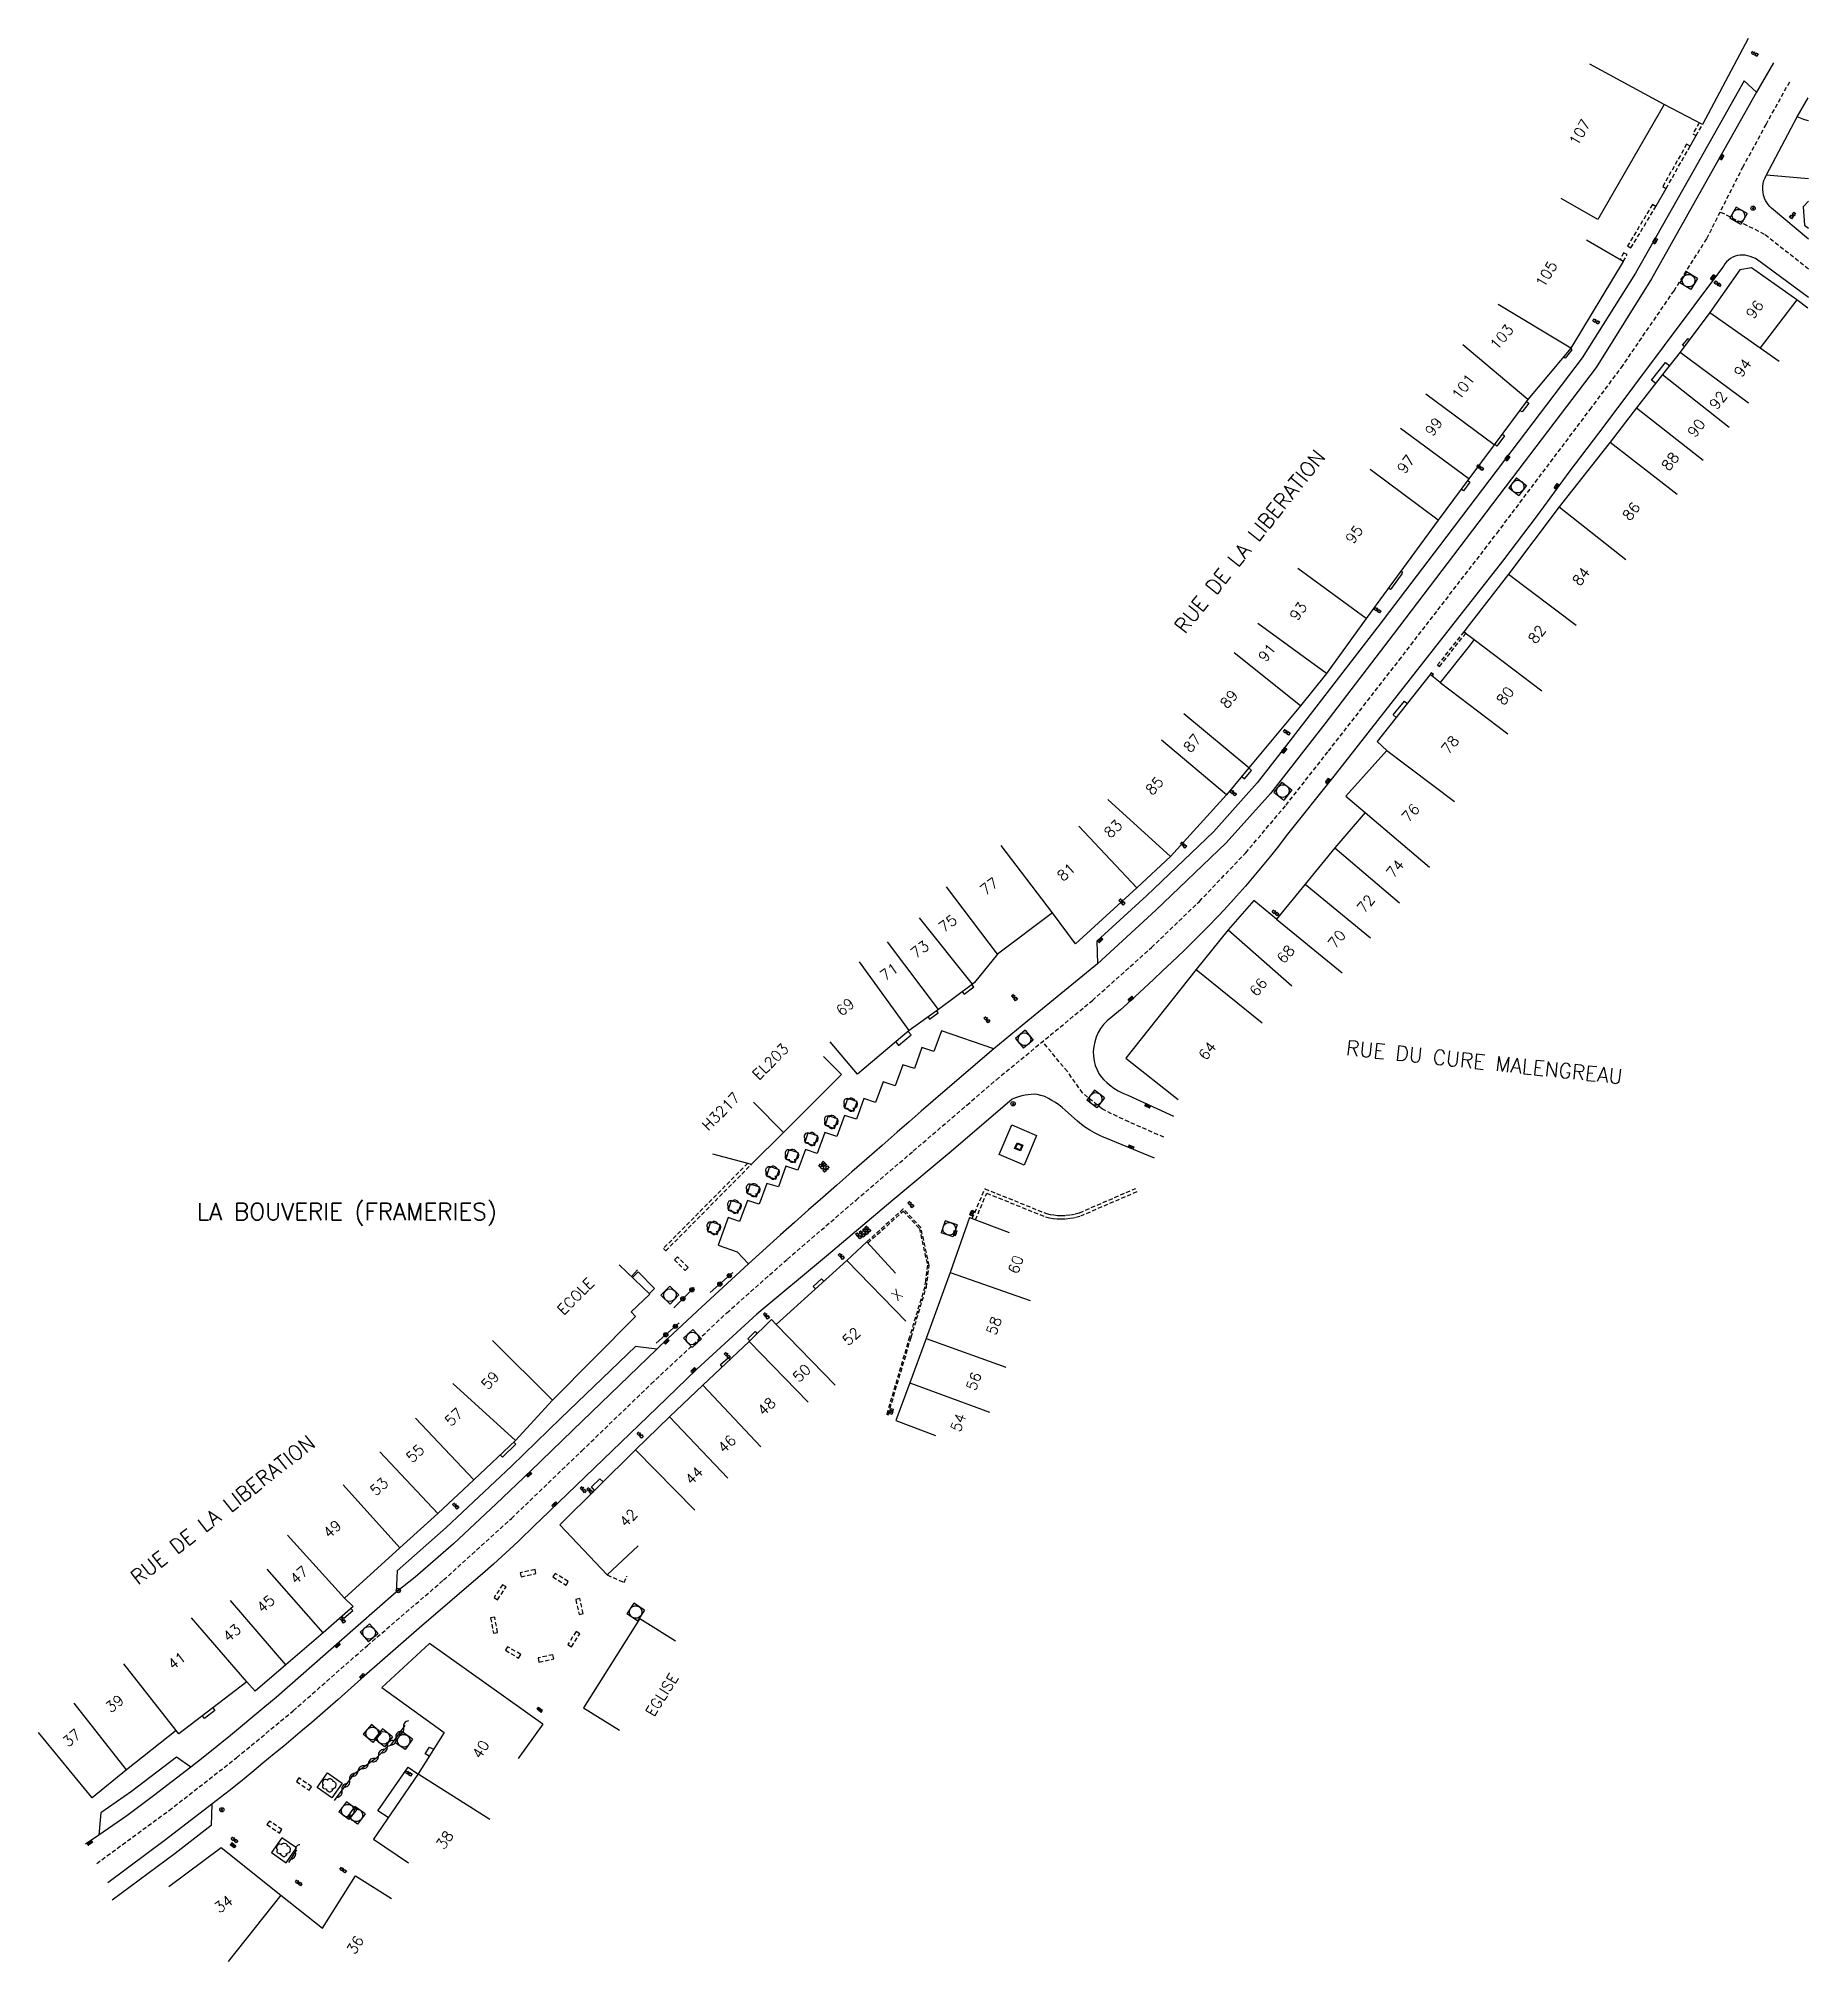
# Model space of a CAD drawing. Header units: millimetres. Extents: x 114515 to 115000, y 121511 to 121901.
# Drawn here: x 114791.2 to 115000, y 121674.5 to 121901.3 of the extents above; entities that cross this region are included whole.
import ezdxf
from ezdxf.enums import TextEntityAlignment as Align

# ---------------------------------------------------------------- set-up
doc = ezdxf.new("R2010")
doc.units = ezdxf.units.MM
doc.linetypes.add('DASHED', pattern=[0.75, 0.5, -0.25])
doc.layers.get('0').update_dxf_attribs({"linetype": 'CONTINUOUS'})
for name, color, linetype in [('W0001', 6, 'DASHED'), ('W0006', 2, 'CONTINUOUS'), ('W0008', 7, 'CONTINUOUS'), ('W0014', 7, 'CONTINUOUS'), ('W0100', 7, 'CONTINUOUS'), ('W0105', 7, 'CONTINUOUS'), ('W0112', 1, 'DASHED'), ('W0131', 7, 'CONTINUOUS'), ('W0150', 7, 'CONTINUOUS'), ('W0300', 7, 'CONTINUOUS'), ('W0310', 3, 'CONTINUOUS'), ('W0322', 7, 'CONTINUOUS'), ('W0400', 7, 'CONTINUOUS'), ('W0420', 7, 'CONTINUOUS'), ('W0425', 7, 'CONTINUOUS'), ('W0439', 7, 'CONTINUOUS'), ('W0856', 7, 'CONTINUOUS'), ('W0980', 7, 'CONTINUOUS'), ('W0989', 7, 'CONTINUOUS'), ('W0991', 7, 'CONTINUOUS'), ('W1102', 7, 'CONTINUOUS')]:
    doc.layers.add(name, color=color, linetype=linetype)
doc.styles.get("Standard").update_dxf_attribs({"font": 'romans.shx', "width": 0.85})

msp = doc.modelspace()

# ---------------------------------------------------------------- texts
at = {"layer": 'W0980'}
msp.add_text('LA BOUVERIE (FRAMERIES)', height=2, dxfattribs=at).set_placement((114827.57, 121762.79), align=Align.MIDDLE)
at = {"layer": 'W0989'}
for s, rotation, p in [('RUE DE LA LIBERATION', 51.4074, (114925.74, 121831.56)), ('RUE DU CURE MALENGREAU', 353.9556, (114945.46, 121782.3)), ('RUE DE LA LIBERATION', 38.1531, (114802.37, 121719.49))]:
    msp.add_text(s, height=1.75, rotation=rotation, dxfattribs=at).set_placement(p, align=Align.MIDDLE_LEFT)
at = {"layer": 'W0991'}
for s, rotation, p in [('107', 60.0141, (114973, 121890.26)), ('105', 58.8681, (114969.07, 121873.54)), ('96', 53, (114993.65, 121869.38)), ('103', 49.9393, (114963.8, 121866.12)), ('94', 53.3686, (114992.23, 121862.49)), ('101', 53.3741, (114959.27, 121860.25)), ('92', 51.8052, (114989.33, 121858.67)), ('99', 53.5375, (114955.78, 121855.54)), ('90', 51.8498, (114986.76, 121855.39)), ('97', 53.3665, (114952.5, 121851.12)), ('88', 52.3426, (114983.69, 121851.45)), ('86', 51.8236, (114979.09, 121845.56)), ('95', 53.8219, (114946.41, 121842.84)), ('84', 52.9301, (114973.17, 121837.88)), ('93', 53.9881, (114939.81, 121833.78)), ('82', 52.3384, (114967.96, 121831.05)), ('91', 51.3852, (114936.12, 121828.89)), ('89', 50.3366, (114931.63, 121823.41)), ('80', 52.6466, (114964.21, 121823.8)), ('87', 49.8894, (114927.3, 121818.21)), ('78', 51.6654, (114957.72, 121818.01)), ('85', 47.8506, (114922.84, 121813.18)), ('76', 48.2167, (114953.06, 121809.98)), ('83', 43.0638, (114917.97, 121808.1)), ('81', 42.3072, (114912.43, 121803.01)), ('74', 49.6021, (114951.23, 121803.4)), ('77', 37.1071, (114903.34, 121801.32)), ('72', 50.5625, (114947.77, 121799.26)), ('75', 37, (114898.46, 121796.93)), ('73', 36.9272, (114895.16, 121793.88)), ('70', 50.8511, (114944.35, 121795.09)), ('68', 48.8383, (114938.32, 121793.3)), ('71', 35.7665, (114891.54, 121791.22)), ('66', 51.0814, (114935.09, 121789.43)), ('69', 40.0751, (114886.35, 121787.08)), ('EL203', 45.0707, (114877.54, 121780.65)), ('64', 51.4982, (114929.08, 121781.91)), ('H3217', 44.8784, (114871.69, 121774.76)), ('60', 70.7435, (114906.47, 121756.69)), ('ECOLE', 45.197, (114854.55, 121752.95)), ('X', 42.7029, (114892.47, 121753.13)), ('52', 42.2033, (114887.08, 121748.22)), ('58', 70.1629, (114903.9, 121749.48)), ('50', 44.2221, (114881.22, 121743.89)), ('59', 47.5211, (114844.47, 121743.04)), ('56', 69.687, (114901.52, 121742.92)), ('48', 43.2814, (114877.08, 121739.95)), ('57', 43.2844, (114840.19, 121738.7)), ('54', 69.4364, (114899.7, 121738.06)), ('46', 43.5053, (114872.4, 121735.53)), ('55', 43.1728, (114835.63, 121734.41)), ('53', 41.9863, (114831.37, 121730.5)), ('44', 44.331, (114868.52, 121731.79)), ('42', 44.6719, (114860.78, 121726.8)), ('49', 42.3083, (114825.84, 121725.49)), ('47', 41.207, (114821.92, 121720.07)), ('45', 40.7775, (114817.99, 121716.66)), ('43', 40.4698, (114814.01, 121713.24)), ('41', 37.4018, (114807.5, 121709.95)), ('EGLISE', 57.8058, (114864.73, 121705.94)), ('39', 38.2584, (114800.17, 121704.9)), ('37', 39.4365, (114795.1, 121700.84)), ('40', 57.7411, (114843.35, 121699.5)), ('38', 55.6303, (114839.11, 121688.81)), ('34', 36.5239, (114813.02, 121681.24)), ('36', 57.7357, (114828.54, 121676.43))]:
    msp.add_text(s, height=1.25, rotation=rotation, dxfattribs=at).set_placement(p, align=Align.MIDDLE_CENTER)

# ---------------------------------------------------------------- blocks, each defined once
blk = doc.blocks.new('T425')
for p, q in [((-0.15, 0.6), (0.15, 0.6)), ((-0.15, 0.6), (-0.15, 0.3)), ((-0.15, 0.3), (0.15, 0.3)), ((-0.15, 0.15), (0.15, 0.15)), ((-0.15, -0.15), (-0.15, 0.15)), ((0, 0.45), (0.15, 0.45)), ((0.15, 0.45), (0.15, 0.3)), ((0.15, 0.15), (0.15, -0.15)), ((0.15, -0.15), (-0.15, -0.15))]:
    blk.add_line(p, q)
blk.add_ellipse((0, 0), major_axis=(-0.106, 0.106), ratio=1, start_param=3.926991, end_param=10.210176)
blk = doc.blocks.new('T400')
for p, q in [((-0.15, 0.3), (0.15, 0.3)), ((-0.15, -0.25), (-0.15, 0.3)), ((-0.15, 0.15), (0.15, 0.15)), ((-0.15, 0), (0.15, 0)), ((0.15, 0.3), (0.15, -0.25)), ((-0.15, -0.15), (0.15, -0.15)), ((-0.15, -0.25), (-0.15, -0.3)), ((-0.15, -0.3), (0.15, -0.3)), ((0.15, -0.3), (0.15, -0.25))]:
    blk.add_line(p, q)
blk = doc.blocks.new('T420')
for p, q in [((0.75, 0.75), (-0.75, 0.75)), ((-0.75, 0.75), (-0.75, -0.75)), ((0.75, 0.75), (0.75, -0.75)), ((0.75, -0.75), (-0.75, -0.75))]:
    blk.add_line(p, q)
blk.add_ellipse((0, 0), major_axis=(-0.53, 0.53), ratio=1, start_param=3.926991, end_param=10.210176)
blk = doc.blocks.new('T150')
for p, q in [((-0.375, 0.375), (0.375, 0.375)), ((-0.375, -0.375), (-0.375, 0.375)), ((-0.28125, 0.28125), (0.28125, 0.28125)), ((-0.28125, -0.28125), (-0.28125, 0.28125)), ((0.28125, 0.28125), (0.28125, -0.28125)), ((0.375, 0.375), (0.375, -0.375)), ((0.375, -0.375), (-0.375, -0.375)), ((0.28125, -0.28125), (-0.28125, -0.28125))]:
    blk.add_line(p, q)
blk = doc.blocks.new('T300')
for p, q in [((-0.8, 0.51), (-0.86, 0.34)), ((-0.86, 0.34), (-0.86, 0.17)), ((-0.86, 0.17), (-0.74, 0.06)), ((-0.69, 0.63), (-0.8, 0.51)), ((-0.8, -0.06), (-0.74, 0.06)), ((-0.74, 0.06), (-0.69, 0.11)), ((-0.57, 0.69), (-0.69, 0.63)), ((-0.46, 0.69), (-0.57, 0.69)), ((-0.29, 0.63), (-0.46, 0.69)), ((-0.29, 0.63), (-0.17, 0.74)), ((-0.23, 0.57), (-0.29, 0.63)), ((-0.17, 0.74), (-0.06, 0.8)), ((-0.06, 0.8), (0.06, 0.8)), ((0.06, 0.8), (0.23, 0.74)), ((0.23, 0.74), (0.34, 0.63)), ((0.34, 0.63), (0.4, 0.51)), ((0.46, 0.46), (0.34, 0.46)), ((0.4, 0.51), (0.4, 0.46)), ((0.57, 0.4), (0.46, 0.46)), ((0.57, 0.4), (0.69, 0.29)), ((0.69, 0.29), (0.74, 0.17)), ((0.74, 0.06), (0.69, -0.17)), ((0.74, 0.17), (0.74, 0.06)), ((-0.8, -0.17), (-0.8, -0.06)), ((-0.8, -0.23), (-0.8, -0.17)), ((-0.74, -0.34), (-0.8, -0.23)), ((-0.69, -0.4), (-0.74, -0.34)), ((-0.51, -0.46), (-0.69, -0.4)), ((-0.4, -0.46), (-0.51, -0.46)), ((-0.4, -0.46), (-0.34, -0.46)), ((-0.34, -0.46), (-0.34, -0.4)), ((-0.34, -0.51), (-0.34, -0.46)), ((-0.29, -0.63), (-0.34, -0.51)), ((-0.17, -0.74), (-0.29, -0.63)), ((-0.06, -0.8), (-0.17, -0.74)), ((0.06, -0.8), (-0.06, -0.8)), ((0.17, -0.74), (0.06, -0.8)), ((0.23, -0.69), (0.17, -0.74)), ((0.29, -0.46), (0.23, -0.46)), ((0.29, -0.63), (0.23, -0.69)), ((0.46, -0.4), (0.29, -0.46)), ((0.34, -0.51), (0.29, -0.63)), ((0.34, -0.51), (0.34, -0.46)), ((0.57, -0.34), (0.46, -0.4)), ((0.63, -0.29), (0.57, -0.34)), ((0.69, -0.17), (0.63, -0.29))]:
    blk.add_line(p, q)
blk = doc.blocks.new('T856')
for p, q in [((-0.125, 0), (0.125, 0)), ((0, 0.125), (0, -0.125))]:
    blk.add_line(p, q)
blk.add_ellipse((0, 0), major_axis=(-0.177, 0.177), ratio=1, start_param=3.9269908, end_param=10.2101761)
blk = doc.blocks.new('t310o')
at = {"color": 0, "linetype": 'Continuous'}
for centre, start, end in [((-0.5, 0.38), 216.8699, 323.1304), ((0.5, -0.37), 36.8699, 143.1303)]:
    blk.add_arc(centre, 0.625, start, end, dxfattribs=at)
blk = doc.blocks.new('t322o')
at = {"color": 0, "linetype": 'Continuous'}
for radius in [0.25, 0.15]:
    blk.add_circle((0, 0), radius, dxfattribs=at)

# ---------------------------------------------------------------- linework, layer by layer
at = {"layer": 'W0001'}
for points in [[(114798.05, 121686.03), (114806.59, 121692.29), (114814.56, 121698.51), (114821.23, 121704.05), (114829.98, 121711.74), (114838.98, 121719.48), (114847, 121726.75), (114855.28, 121734.72), (114863.48, 121742.62), (114872.39, 121750.99), (114879.54, 121757.33), (114887.64, 121764.3), (114894.38, 121770.08), (114900.7, 121775.5), (114904.19, 121778.5), (114915.52, 121787.85), (114922.49, 121794.09), (114928.14, 121799.54), (114933.6, 121805.27), (114938.36, 121810.89), (114943.36, 121817.26), (114951.71, 121828), (114963.25, 121842.98), (114974.23, 121857.57), (114977.92, 121862.51), (114984.13, 121871.58), (114988.01, 121877.76), (114992.26, 121886.17), (114995, 121891.21), (114997.87, 121896.4)], [(115000, 121874.14), (114994.8, 121878.23), (114989.58, 121880.87)], [(114923.96, 121771.71), (114919.82, 121773.52), (114916.69, 121775.01), (114914.36, 121776.94), (114912.56, 121779.46), (114909.64, 121783)]]:
    msp.add_lwpolyline(points, dxfattribs=at)
at = {"layer": 'W0006'}
for points in [[(114993.88, 121894.99), (114992.42, 121896.36), (114986.45, 121885.82), (114979.59, 121873.64), (114973.29, 121863.66), (114964.13, 121851.59), (114956.48, 121841.5), (114949.18, 121831.94), (114938.04, 121817.46), (114934.97, 121813.52), (114929.81, 121807.76), (114921.95, 121800.24), (114916.04, 121794.84), (114916.1, 121792.15)], [(115000, 121891.61), (114999.84, 121891.66), (114999.45, 121891.8), (114999.06, 121891.94), (114998.67, 121892.1)], [(114995.03, 121885.24), (115000, 121884.82)], [(114903.89, 121782.13), (114897.71, 121784.27), (114896.8, 121781.81), (114895.4, 121782.3), (114894.53, 121779.82), (114893.14, 121780.24), (114892.23, 121777.79), (114890.85, 121778.26), (114889.92, 121775.81), (114888.57, 121776.29), (114887.67, 121773.83), (114886.28, 121774.27), (114885.38, 121771.8), (114883.97, 121772.28), (114883.05, 121769.81), (114881.66, 121770.27), (114880.77, 121767.84), (114879.36, 121768.31), (114878.49, 121765.85), (114877.09, 121766.25), (114876.22, 121763.81), (114874.84, 121764.24), (114873.9, 121761.77), (114872.54, 121762.24), (114871.38, 121758.96), (114873.6, 121758.2), (114874.95, 121756.78)], [(114864.13, 121746.72), (114861.6, 121747.02), (114852.79, 121738.56), (114847, 121732.9), (114839.27, 121725.67), (114833.51, 121720.56), (114833.39, 121718.03)], [(114809.15, 121697.38), (114807.46, 121698.57), (114802.14, 121694.53), (114798.55, 121692), (114798.31, 121689.38)], [(114811.64, 121693.02), (114811.57, 121690.5), (114807.29, 121687.21), (114799.89, 121681.72)]]:
    msp.add_lwpolyline(points, dxfattribs=at)
at = {"layer": 'W0008'}
for points in [[(114995.86, 121898.46), (114993.88, 121894.99), (114988.07, 121884.74), (114981.49, 121873), (114974.93, 121862.53), (114965.69, 121850.37), (114958.11, 121840.37), (114951.01, 121831.01), (114942.92, 121820.47), (114936.54, 121812.25), (114931.31, 121806.45), (114923, 121798.52), (114916.1, 121792.15), (114907.91, 121785.46), (114903.89, 121782.13), (114898.16, 121777.23), (114896.74, 121776.01), (114895.32, 121774.77), (114893.9, 121773.54), (114892.49, 121772.31), (114890.7, 121770.74), (114888.92, 121769.18), (114887.14, 121767.62), (114885.37, 121766.05), (114883.7, 121764.59), (114882.04, 121763.13), (114880.38, 121761.66), (114878.72, 121760.2), (114874.95, 121756.78), (114869.44, 121751.7), (114865.43, 121747.98), (114864.13, 121746.72), (114854.24, 121737.17), (114849.23, 121732.31), (114845.17, 121728.46), (114840.14, 121723.73), (114835.62, 121719.79), (114833.39, 121718.03), (114826.67, 121712.14), (114819.24, 121705.61), (114817.67, 121704.3), (114813.85, 121701.12), (114810.61, 121698.52), (114809.15, 121697.38), (114804.76, 121694.02), (114801.6, 121691.67), (114798.31, 121689.38), (114796.74, 121688.29)], [(115000, 121877.65), (114995.88, 121881.14), (114995.65, 121881.32), (114995.44, 121881.53), (114995.25, 121881.75), (114995.09, 121881.98), (114994.94, 121882.24), (114994.82, 121882.5), (114994.7, 121882.84), (114994.63, 121883.18), (114994.59, 121883.54), (114994.6, 121883.89), (114994.65, 121884.25), (114994.74, 121884.59), (114994.87, 121884.92), (114995.03, 121885.24), (114998.67, 121892.1), (114999.94, 121894.33)], [(115000, 121870.8), (114994.29, 121874.99), (114994.02, 121875.2), (114993.73, 121875.37), (114993.42, 121875.51), (114993.1, 121875.63), (114992.81, 121875.71), (114992.52, 121875.76), (114992.22, 121875.78), (114991.92, 121875.77), (114991.62, 121875.73), (114991.33, 121875.66), (114991.05, 121875.54), (114990.78, 121875.39), (114990.54, 121875.2), (114990.31, 121874.99), (114990.12, 121874.75), (114989.95, 121874.49), (114975.95, 121855.77), (114971.74, 121850.16), (114968, 121845.07), (114963.9, 121839.67), (114955.73, 121829.25), (114944.14, 121814.52), (114938.39, 121807.26), (114937.46, 121806.06), (114936.51, 121804.87), (114935.55, 121803.68), (114934.57, 121802.52), (114933.56, 121801.33), (114932.53, 121800.17), (114931.49, 121799.01), (114930.43, 121797.87), (114929.07, 121796.47), (114927.69, 121795.08), (114926.29, 121793.71), (114924.88, 121792.36), (114923.8, 121791.33), (114922.72, 121790.31), (114921.63, 121789.29), (114920.54, 121788.28), (114918.82, 121786.74), (114917.24, 121785.43), (114916.84, 121785.01), (114916.49, 121784.55), (114916.2, 121784.05), (114915.96, 121783.52), (114915.79, 121782.97), (114915.67, 121782.4), (114915.62, 121781.84), (114915.63, 121781.29), (114915.71, 121780.73), (114915.85, 121780.19), (114916.06, 121779.67), (114916.32, 121779.17), (114916.59, 121778.81), (114916.88, 121778.48), (114917.21, 121778.17), (114917.55, 121777.88), (114918.04, 121777.52), (114918.56, 121777.19), (114919.11, 121776.92), (114919.68, 121776.69), (114925.07, 121774.18)], [(114922.85, 121769.24), (114917.71, 121771.36), (114917.21, 121771.55), (114916.72, 121771.76), (114916.23, 121771.99), (114915.76, 121772.24), (114915.23, 121772.55), (114914.72, 121772.88), (114914.22, 121773.23), (114913.74, 121773.61), (114912.32, 121774.9), (114911.96, 121775.23), (114911.57, 121775.53), (114911.17, 121775.81), (114910.75, 121776.06), (114910.34, 121776.3), (114909.9, 121776.5), (114909.45, 121776.65), (114908.99, 121776.76), (114908.63, 121776.78), (114908.28, 121776.77), (114907.93, 121776.73), (114907.58, 121776.67), (114907.19, 121776.59), (114906.81, 121776.48), (114906.43, 121776.35), (114906.06, 121776.2), (114898.87, 121770.02), (114891.98, 121764.28), (114884.16, 121757.7), (114875.93, 121750.83), (114868.87, 121744.36), (114864.13, 121739.79), (114853.59, 121729.65), (114850.46, 121726.63), (114849.79, 121725.97), (114849.12, 121725.32), (114848.44, 121724.67), (114847.76, 121724.02), (114846.8, 121723.12), (114845.84, 121722.24), (114844.86, 121721.35), (114843.88, 121720.48), (114836.11, 121713.81), (114829.61, 121708.14), (114828.08, 121706.76), (114826.55, 121705.39), (114825, 121704.03), (114823.44, 121702.68), (114822.33, 121701.75), (114821.23, 121700.82), (114820.12, 121699.89), (114819, 121698.97), (114817.67, 121697.87), (114816.34, 121696.77), (114815.01, 121695.68), (114813.67, 121694.59), (114811.64, 121693.02), (114806.18, 121688.83), (114799.35, 121683.76)]]:
    msp.add_lwpolyline(points, dxfattribs=at)
at = {"layer": 'W0014'}
for points in [[(114884.34, 121774.24), (114883.98, 121773.12), (114885.11, 121772.75), (114885.5, 121773.88)], [(114886.62, 121776.28), (114886.26, 121775.16), (114887.38, 121774.78), (114887.78, 121775.91)], [(114881.96, 121772.24), (114881.6, 121771.11), (114882.73, 121770.74), (114883.12, 121771.87)], [(114879.7, 121770.24), (114879.34, 121769.12), (114880.47, 121768.74), (114880.86, 121769.87)], [(114877.41, 121768.25), (114877.05, 121767.13), (114878.18, 121766.75), (114878.57, 121767.88)], [(114875.13, 121766.19), (114874.77, 121765.07), (114875.89, 121764.7), (114876.29, 121765.83)], [(114872.91, 121764.24), (114872.55, 121763.12), (114873.68, 121762.74), (114874.07, 121763.87)], [(114870.47, 121761.73), (114870.11, 121760.61), (114871.24, 121760.23), (114871.63, 121761.36)], [(114825.8, 121693.77), (114824.05, 121694.99), (114825.28, 121696.73), (114827.02, 121695.52)], [(114821.62, 121687.86), (114819.89, 121689.06), (114818.66, 121687.34), (114820.42, 121686.12)]]:
    msp.add_lwpolyline(points, close=True, dxfattribs=at)
at = {"layer": 'W0100'}
for points in [[(114992.86, 121901.34), (114987.5, 121891.2), (114982.98, 121893.54), (114975.15, 121879.98)], [(114975.15, 121879.98), (114970.82, 121882.48)], [(115000, 121882.14), (114999.38, 121881.47), (114999.54, 121879.33), (115000, 121878.95)], [(114978.15, 121875.04), (114973.82, 121877.54)], [(114978.15, 121875.04), (114971.96, 121864.8), (114966.87, 121858.74), (114962.9, 121853.39), (114959.92, 121849.37), (114956.31, 121844.52), (114947.82, 121832.9), (114943.12, 121826.44), (114940.06, 121822.6), (114933.99, 121815.28), (114931.32, 121812.12), (114924.73, 121804.84), (114920.76, 121801.12), (114913.53, 121794.54), (114910.79, 121798.17), (114904.34, 121793.3), (114901.59, 121789.97), (114901.37, 121789.79), (114897.36, 121786.78), (114893.91, 121784.29), (114887.79, 121779.15)], [(114999.93, 121869.53), (114998.62, 121870.5), (114993.26, 121874.28), (114991.91, 121874.06), (114988.36, 121869.01), (114984.87, 121864.32), (114982.79, 121861.68), (114979.71, 121857.76), (114976.58, 121853.7), (114970.58, 121846.07), (114964.59, 121838.13), (114960.25, 121832.51), (114959.33, 121831.34), (114960.55, 121830.42), (114959.8, 121829.44), (114956.56, 121825.35), (114955.35, 121826.3), (114949.1, 121818.39), (114950.25, 121817.35), (114945.42, 121811.95), (114947.69, 121810.04), (114944.11, 121805.84), (114940.61, 121801.58), (114937.23, 121797.43), (114934.57, 121799.64), (114931.54, 121796.17), (114927.75, 121791.49), (114919.45, 121781.05), (114925.64, 121776.15)], [(114887.79, 121779.15), (114884.58, 121782.98)], [(114901, 121762.25), (114898.72, 121755.74), (114895.92, 121747.96), (114893.98, 121742.74), (114892.31, 121738.29)], [(114901, 121762.25), (114905.68, 121760.49)], [(114888.9, 121759.36), (114886.55, 121757.18), (114878.21, 121749.62), (114877.66, 121750.2), (114875.01, 121747.62), (114869.54, 121742.47), (114865.62, 121738.74), (114861.63, 121734.85), (114852.68, 121726), (114858.28, 121720.07)], [(114888.9, 121759.36), (114892.29, 121755.68)], [(114863.32, 121753.21), (114859.68, 121756.64)], [(114863.32, 121753.21), (114861.09, 121751.1), (114861.61, 121750.56), (114851.82, 121740.7), (114847.44, 121735.92), (114842.54, 121731.29), (114838.3, 121727.32), (114833.81, 121723.28), (114827.3, 121717.35), (114828.31, 121716.36), (114824.75, 121713.24), (114820.38, 121709.47), (114816.73, 121706.36), (114815.76, 121707.46), (114807.75, 121701.33), (114807.44, 121701.72), (114801.57, 121697.09), (114797.53, 121693.77)], [(114892.31, 121738.29), (114897, 121736.54)], [(114858.28, 121720.07), (114861.92, 121723.51)], [(114862.12, 121714.94), (114855.48, 121704.4)], [(114862.12, 121714.94), (114866.35, 121712.28)], [(114850.68, 121702.47), (114837.33, 121711.98), (114831.7, 121706.79), (114839.03, 121701.47), (114835.96, 121696.61), (114830.69, 121688.91)], [(114855.48, 121704.4), (114859.72, 121701.74)], [(114850.68, 121702.47), (114847.79, 121698.4)], [(114806.56, 121683.33), (114812.73, 121687.91), (114819.79, 121682.28), (114824.69, 121678.4), (114828.59, 121684.58)], [(114830.69, 121688.91), (114834.82, 121686.09)], [(114828.59, 121684.58), (114832.82, 121681.91)]]:
    msp.add_lwpolyline(points, dxfattribs=at)
at = {"layer": 'W0105'}
for points in [[(114986.02, 121888.63), (114986.74, 121889.88)], [(114981.99, 121881.51), (114983.2, 121883.65)], [(114985.37, 121864.99), (114985.15, 121865.16), (114985.8, 121865.94), (114985.97, 121865.8)], [(114971.94, 121864.77), (114972.09, 121864.6), (114971.3, 121863.62), (114971.12, 121863.8)], [(114981.99, 121860.65), (114981.49, 121861.02), (114983.11, 121863.11), (114983.62, 121862.74)], [(114966.71, 121858.52), (114967.02, 121858.3), (114966.21, 121857.28), (114965.92, 121857.46)], [(114963.86, 121854.69), (114964.14, 121854.46), (114963.22, 121853.26), (114962.96, 121853.48)], [(114959.8, 121849.21), (114960.06, 121849), (114959.3, 121847.96), (114959.03, 121848.18)], [(114950.46, 121836.52), (114950.67, 121836.37), (114950.86, 121836.5), (114952.05, 121838.17), (114952.11, 121838.38), (114951.92, 121838.51)], [(114951.35, 121821.24), (114950.99, 121821.53), (114952.34, 121823.16), (114952.66, 121822.9)], [(114933.14, 121814.28), (114933.46, 121813.98), (114934.29, 121814.99), (114933.99, 121815.28)], [(114900.16, 121788.88), (114900.38, 121788.61), (114901.54, 121789.46), (114901.31, 121789.75)], [(114896.14, 121785.9), (114896.31, 121785.64), (114897.34, 121786.39), (114897.16, 121786.64)], [(114892.32, 121782.96), (114892.65, 121782.55), (114894.13, 121783.81), (114893.8, 121784.2)], [(114861.26, 121755.16), (114861.93, 121755.83), (114863.87, 121753.88), (114863.26, 121753.27)], [(114882.85, 121753.83), (114882.59, 121754.12), (114883.57, 121755.01), (114883.84, 121754.73)], [(114875.11, 121747.71), (114874.87, 121747.94), (114875.72, 121748.79), (114875.95, 121748.53)], [(114871.83, 121744.62), (114871.63, 121744.88), (114872.56, 121745.7), (114872.74, 121745.48)], [(114845.66, 121734.24), (114845.92, 121733.96), (114847.49, 121735.49), (114847.26, 121735.74)], [(114856.78, 121730.05), (114856.41, 121730.46), (114857.42, 121731.43), (114857.8, 121731.06)], [(114826.98, 121715.19), (114827.19, 121714.98), (114828.27, 121715.86), (114828.04, 121716.12)], [(114811.76, 121704.39), (114811.99, 121704.08), (114810.75, 121703.15), (114810.53, 121703.46)], [(114837.27, 121698.69), (114836.81, 121698.98), (114837.3, 121699.77), (114837.79, 121699.5)], [(114832.42, 121691.44), (114831.22, 121692.24), (114834.78, 121697.41), (114835.94, 121696.59)]]:
    msp.add_lwpolyline(points, dxfattribs=at)
at = {"layer": 'W0112'}
for points in [[(114987.11, 121891.4), (114986.35, 121890.11), (114986.74, 121889.88)], [(114986.74, 121889.88), (114987.5, 121891.2)], [(114978.15, 121875.04), (114978.6, 121875.85), (114978.19, 121876.06), (114977.77, 121875.26)], [(114955.5, 121826.51), (114955.35, 121826.3)], [(114955.58, 121826.12), (114955.74, 121826.32), (114955.5, 121826.51)], [(114874.85, 121768.64), (114864.91, 121758.59), (114865.19, 121758.31)], [(114865.19, 121758.31), (114875.3, 121768.52)], [(114901.35, 121762.12), (114902.83, 121765.63), (114910.11, 121762.7), (114910.53, 121762.61), (114910.95, 121762.54), (114911.38, 121762.49), (114911.81, 121762.48), (114912.37, 121762.5), (114912.92, 121762.56), (114913.47, 121762.66), (114914.01, 121762.81), (114920.63, 121765.68)], [(114901.73, 121761.98), (114903.05, 121765.11), (114909.99, 121762.32), (114910.45, 121762.21), (114910.9, 121762.14), (114911.35, 121762.09), (114911.81, 121762.08), (114912.4, 121762.1), (114912.98, 121762.16), (114913.56, 121762.27), (114914.14, 121762.43), (114920.79, 121765.31)], [(114891.43, 121738.98), (114894.13, 121748.1), (114895.93, 121754.03), (114896.03, 121754.75), (114896.25, 121756.61), (114895.28, 121761.06), (114893.2, 121763.26), (114888.9, 121759.36)], [(114889.02, 121759.23), (114893.19, 121762.98), (114895.1, 121760.96), (114896.05, 121756.6), (114895.83, 121754.78), (114895.74, 121754.07), (114893.94, 121748.16), (114891.24, 121739.03), (114891.43, 121738.98)], [(114858.28, 121720.07), (114860.27, 121719.18), (114860.6, 121719.91)]]:
    msp.add_lwpolyline(points, dxfattribs=at)
for points in [[(114983.2, 121883.65), (114986.02, 121888.63), (114985.62, 121888.86), (114982.8, 121883.88)], [(114979.05, 121876.64), (114981.99, 121881.51), (114981.59, 121881.74), (114978.65, 121876.88)], [(114959.33, 121831.34), (114956.23, 121827.44), (114956.46, 121827.25), (114959.57, 121831.16)], [(114867.81, 121756.34), (114866.57, 121757.61), (114866.21, 121757.26), (114867.46, 121755.99)], [(114849.76, 121720.72), (114848, 121720.34), (114848.11, 121719.86), (114849.87, 121720.23)], [(114853.68, 121719.31), (114852.12, 121720.26), (114851.86, 121719.84), (114853.42, 121718.88)], [(114845.93, 121718.92), (114844.93, 121717.41), (114845.35, 121717.14), (114846.35, 121718.65)], [(114844.52, 121715), (114844.86, 121713.19), (114845.35, 121713.29), (114845.01, 121715.09)], [(114855.44, 121715.52), (114855.05, 121717.28), (114854.56, 121717.17), (114854.96, 121715.41)], [(114854.06, 121711.59), (114855.03, 121713.12), (114854.6, 121713.39), (114853.64, 121711.86)], [(114846.27, 121711.19), (114847.83, 121710.26), (114848.08, 121710.69), (114846.53, 121711.61)], [(114850.22, 121709.8), (114851.98, 121710.16), (114851.88, 121710.65), (114850.12, 121710.29)], [(114821.62, 121695.7), (114823.13, 121694.67), (114823.41, 121695.09), (114821.9, 121696.12)], [(114819.9, 121690.03), (114818.43, 121691.04), (114818.14, 121690.63), (114819.62, 121689.62)]]:
    msp.add_lwpolyline(points, close=True, dxfattribs=at)
at = {"layer": 'W0131'}
msp.add_lwpolyline([(114904.51, 121769.68), (114906, 121773.17), (114908.94, 121771.93), (114907.45, 121768.42)], close=True, dxfattribs=at)
at = {"layer": 'W0310'}
for points in [[(114826.09, 121693.45), (114828.52, 121696.68), (114831.09, 121698.52), (114832.39, 121699.87), (114832.76, 121700), (114834.46, 121702.3)], [(114821.64, 121687.65), (114820.68, 121686.15)]]:
    msp.add_lwpolyline(points, dxfattribs=at)
at = {"layer": 'W0322'}
for points in [[(114861.86, 121756.06), (114861.13, 121755.27)], [(114866.15, 121751.6), (114868.52, 121753.97)], [(114870.44, 121753.39), (114873.09, 121755.74)], [(114864.07, 121747.4), (114866.77, 121749.82)]]:
    msp.add_lwpolyline(points, dxfattribs=at)
at = {"layer": 'W0439'}
for points in [[(114870.71, 121769.75), (114875.3, 121768.52), (114879.09, 121772.29), (114885.9, 121779.12), (114883.78, 121781.24)], [(114879.09, 121772.29), (114875.55, 121775.83)]]:
    msp.add_lwpolyline(points, dxfattribs=at)
at = {"layer": 'W1102'}
for points in [[(114982.98, 121893.54), (114974.18, 121898.3)], [(114971.96, 121864.8), (114963.4, 121869.97)], [(114998.62, 121870.5), (114994.31, 121864.83)], [(114988.36, 121869.01), (114996.54, 121863.26)], [(114966.87, 121858.74), (114959.22, 121865.18)], [(114984.87, 121864.32), (114992.9, 121858.36)], [(114982.79, 121861.68), (114990.65, 121855.49)], [(114962.9, 121853.39), (114954.87, 121859.36)], [(114979.71, 121857.76), (114987.57, 121851.58)], [(114959.92, 121849.37), (114951.88, 121855.31)], [(114976.58, 121853.7), (114984.5, 121847.59)], [(114956.31, 121844.52), (114948.29, 121850.48)], [(114970.58, 121846.07), (114978.44, 121839.89)], [(114947.82, 121832.9), (114939.74, 121838.8)], [(114964.59, 121838.13), (114972.57, 121832.11)], [(114943.12, 121826.44), (114935.03, 121832.32)], [(114940.06, 121822.6), (114932.24, 121828.85)], [(114960.55, 121830.42), (114968.52, 121824.39)], [(114956.56, 121825.35), (114964.54, 121819.32)], [(114933.99, 121815.28), (114926.29, 121821.66)], [(114931.32, 121812.12), (114923.67, 121818.56)], [(114950.25, 121817.35), (114958.23, 121811.32)], [(114924.73, 121804.84), (114917.32, 121811.55)], [(114920.76, 121801.12), (114913.93, 121808.43)], [(114947.69, 121810.04), (114955.3, 121803.56)], [(114910.79, 121798.17), (114904.76, 121806.15)], [(114944.11, 121805.84), (114951.73, 121799.36)], [(114940.61, 121801.58), (114948.34, 121795.23)], [(114904.34, 121793.3), (114898.31, 121801.27)], [(114901.37, 121789.79), (114895.11, 121797.59)], [(114937.23, 121797.43), (114944.99, 121791.12)], [(114897.36, 121786.78), (114891.35, 121794.77)], [(114931.54, 121796.17), (114939.06, 121789.59)], [(114893.91, 121784.29), (114888.06, 121792.41)], [(114927.75, 121791.49), (114935.53, 121785.2)], [(114886.55, 121757.18), (114893.52, 121750.02)], [(114898.72, 121755.74), (114908.16, 121752.45)], [(114878.21, 121749.62), (114885.18, 121742.45)], [(114851.82, 121740.7), (114844.73, 121747.75)], [(114875.01, 121747.62), (114881.99, 121740.45)], [(114895.92, 121747.96), (114905.32, 121744.57)], [(114847.44, 121735.92), (114840.07, 121742.67)], [(114869.54, 121742.47), (114876.4, 121735.19)], [(114893.98, 121742.74), (114903.36, 121739.27)], [(114842.54, 121731.29), (114835.68, 121738.57)], [(114865.62, 121738.74), (114872.5, 121731.49)], [(114838.3, 121727.32), (114831.46, 121734.61)], [(114861.63, 121734.85), (114868.62, 121727.7)], [(114833.81, 121723.28), (114827.12, 121730.71)], [(114827.3, 121717.35), (114820.57, 121724.75)], [(114824.75, 121713.24), (114818.16, 121720.77)], [(114820.38, 121709.47), (114813.85, 121717.05)], [(114815.76, 121707.46), (114809.23, 121715.03)], [(114807.44, 121701.72), (114801.24, 121709.57)], [(114801.57, 121697.09), (114795.38, 121704.94)], [(114797.53, 121693.77), (114791.18, 121701.49)], [(114835.96, 121696.61), (114844.42, 121691.27)], [(114819.79, 121682.28), (114813.56, 121674.46)]]:
    msp.add_lwpolyline(points, dxfattribs=at)

# ---------------------------------------------------------------- block references
at = {"layer": 'W0150', "rotation": 337.7281148461672}
msp.add_blockref('T150', (114906.83, 121770.58), dxfattribs=at)
at = {"layer": 'W0300'}
for p in [(114887.04, 121775.56), (114884.76, 121773.52), (114882.38, 121771.51), (114880.12, 121769.52), (114877.83, 121767.53), (114875.55, 121765.47), (114873.33, 121763.52), (114870.89, 121761), (114825.54, 121695.25), (114820.13, 121687.63)]:
    msp.add_blockref('T300', p, dxfattribs=at)
at = {"layer": 'W0310'}
for p, rotation in [((114833.37, 121700.83), 53.5814947127878), ((114834.26, 121702.04), 53.5814947127878), ((114831.29, 121698.74), 45.93697130421216), ((114832.34, 121699.81), 45.93697130421216), ((114828.89, 121696.95), 35.682853707562), ((114830.11, 121697.82), 35.682853707562), ((114826.99, 121694.65), 53.04774125581739), ((114827.89, 121695.85), 53.04774125581739), ((114821.49, 121687.41), 237.4009258995466)]:
    msp.add_blockref('t310o', p, dxfattribs=dict(at, rotation=rotation))
at = {"layer": 'W0322'}
for p, rotation in [((114868.27, 121753.72), 45.07791119302822), ((114871.56, 121754.39), 41.50973078256906), ((114872.68, 121755.38), 41.50973078256906), ((114867.21, 121752.66), 45.07791119302822), ((114866.31, 121749.4), 41.87105662572397), ((114865.19, 121748.4), 41.87105662572397)]:
    msp.add_blockref('t322o', p, dxfattribs=dict(at, rotation=rotation))
at = {"layer": 'W0400'}
for p, rotation in [((114989.74, 121887.35), 330.0871331338333), ((114981.89, 121877.46), 330.8392452105332), ((114988.73, 121873.13), 143.3336414146075), ((114964.47, 121851.85), 323.5418108156537), ((114970.29, 121848.49), 323.0898446241339), ((114938.14, 121817.37), 322.5270874056774), ((114943.31, 121813.75), 321.4746010612446), ((114916.43, 121794.98), 311.9444727552681), ((114920.06, 121788.04), 132.5506731079142), ((114922.05, 121775.41), 64.89837494462073), ((114920.06, 121770.56), 247.1007447330127), ((114901.31, 121762.78), 337.0648374697542), ((114899.31, 121760.43), 343.9675648191131), ((114865.26, 121747.61), 314.8311383354401), ((114868.48, 121744.23), 313.7826649728863), ((114891.8, 121739.38), 344.1882466123943), ((114849.05, 121731.93), 313.3798346707154), ((114852.06, 121728.38), 314.0669807132832), ((114826.46, 121711.79), 311.5626354740907), ((114829.38, 121708.13), 312.821777664515), ((114850.33, 121704.16), 53.20181177400087), ((114797.22, 121688.47), 305.3240371652282), ((114814.13, 121688.18), 233.6586694255863)]:
    msp.add_blockref('T400', p, dxfattribs=dict(at, rotation=rotation))
at = {"layer": 'W0420'}
for p, rotation in [((114991.74, 121880.43), 330.2473163748992), ((114985.85, 121872.77), 328.4793689745452), ((114965.68, 121848.47), 52.785), ((114937.98, 121812.55), 52.18200000000005), ((114907.49, 121783.27), 39.6450000000001), ((114915.9, 121776.23), 322.5423094274145), ((114898.62, 121760.91), 342.2308850723635), ((114865.68, 121753.09), 316.5910505282237), ((114868.34, 121747.96), 42.86700000000001), ((114861.64, 121715.7), 326.8215045862883), ((114830.18, 121713.25), 41.27400000000005), ((114830.55, 121701.38), 319.3053171374505), ((114831.89, 121700.85), 320.8404153647102), ((114834.27, 121700.51), 325.4263020641858), ((114827.67, 121692.26), 322.1820635495149), ((114828.67, 121691.72), 323.6249506703539)]:
    msp.add_blockref('T420', p, dxfattribs=dict(at, rotation=rotation))
at = {"layer": 'W0425'}
for p, rotation in [((114993.86, 121899.43), 60.34567042338143), ((114997.98, 121880.29), 319.698), ((114989.08, 121872.52), 234.4121895323928), ((114975.14, 121867.85), 57.92298158294387), ((114961.45, 121850.58), 52.785), ((114949.34, 121833.78), 52.83900000000003), ((114938.63, 121819.35), 52.18200000000005), ((114932.31, 121812.19), 47.95199999999999), ((114926.43, 121806.04), 43.70399999999998), ((114919.16, 121799.32), 42.68700000000003), ((114937.3, 121798.05), 50.96988459411296), ((114906.46, 121788.02), 39.24000000000007), ((114903.22, 121785.41), 39.6450000000001), ((114883.44, 121768.35), 313.915402102308), ((114883.64, 121768.14), 314), ((114883.93, 121767.8), 314), ((114894.25, 121763.61), 39.81600000000002), ((114888.08, 121759.92), 40.08600000000003), ((114888.49, 121760.15), 40.08600000000003), ((114888.89, 121760.41), 40.08600000000003), ((114889.17, 121760.71), 40.08600000000003), ((114886.04, 121757.49), 40.08600000000003), ((114877.2, 121750.47), 39.86100000000013), ((114872.61, 121745.8), 42.46199999999999), ((114862.32, 121736.41), 43.902), ((114855.6, 121729.98), 43.902), ((114856.39, 121729.86), 43.902), ((114840.56, 121728.04), 43.23600000000003), ((114827.2, 121714.6), 41.27400000000008), ((114835.05, 121696.54), 54.23214620502574), ((114814.49, 121688.68), 50.24409112768681), ((114827.3, 121685.12), 52.51402000437129), ((114822.06, 121683.62), 52.8684759614266)]:
    msp.add_blockref('T425', p, dxfattribs=dict(at, rotation=rotation))
at = {"layer": 'W0856'}
for p in [(114993.46, 121881.32), (114906.16, 121775.66), (114833.64, 121718.23), (114812.82, 121692.36)]:
    msp.add_blockref('T856', p, dxfattribs=at)

msp.set_redraw_order([(e.dxf.handle, doc.entitydb.next_handle()) for e in msp.query("TEXT MTEXT ATTDEF DIMENSION ARC_DIMENSION")])  # texts and dimensions are drawn at this point

doc.saveas('drawing.dxf')
